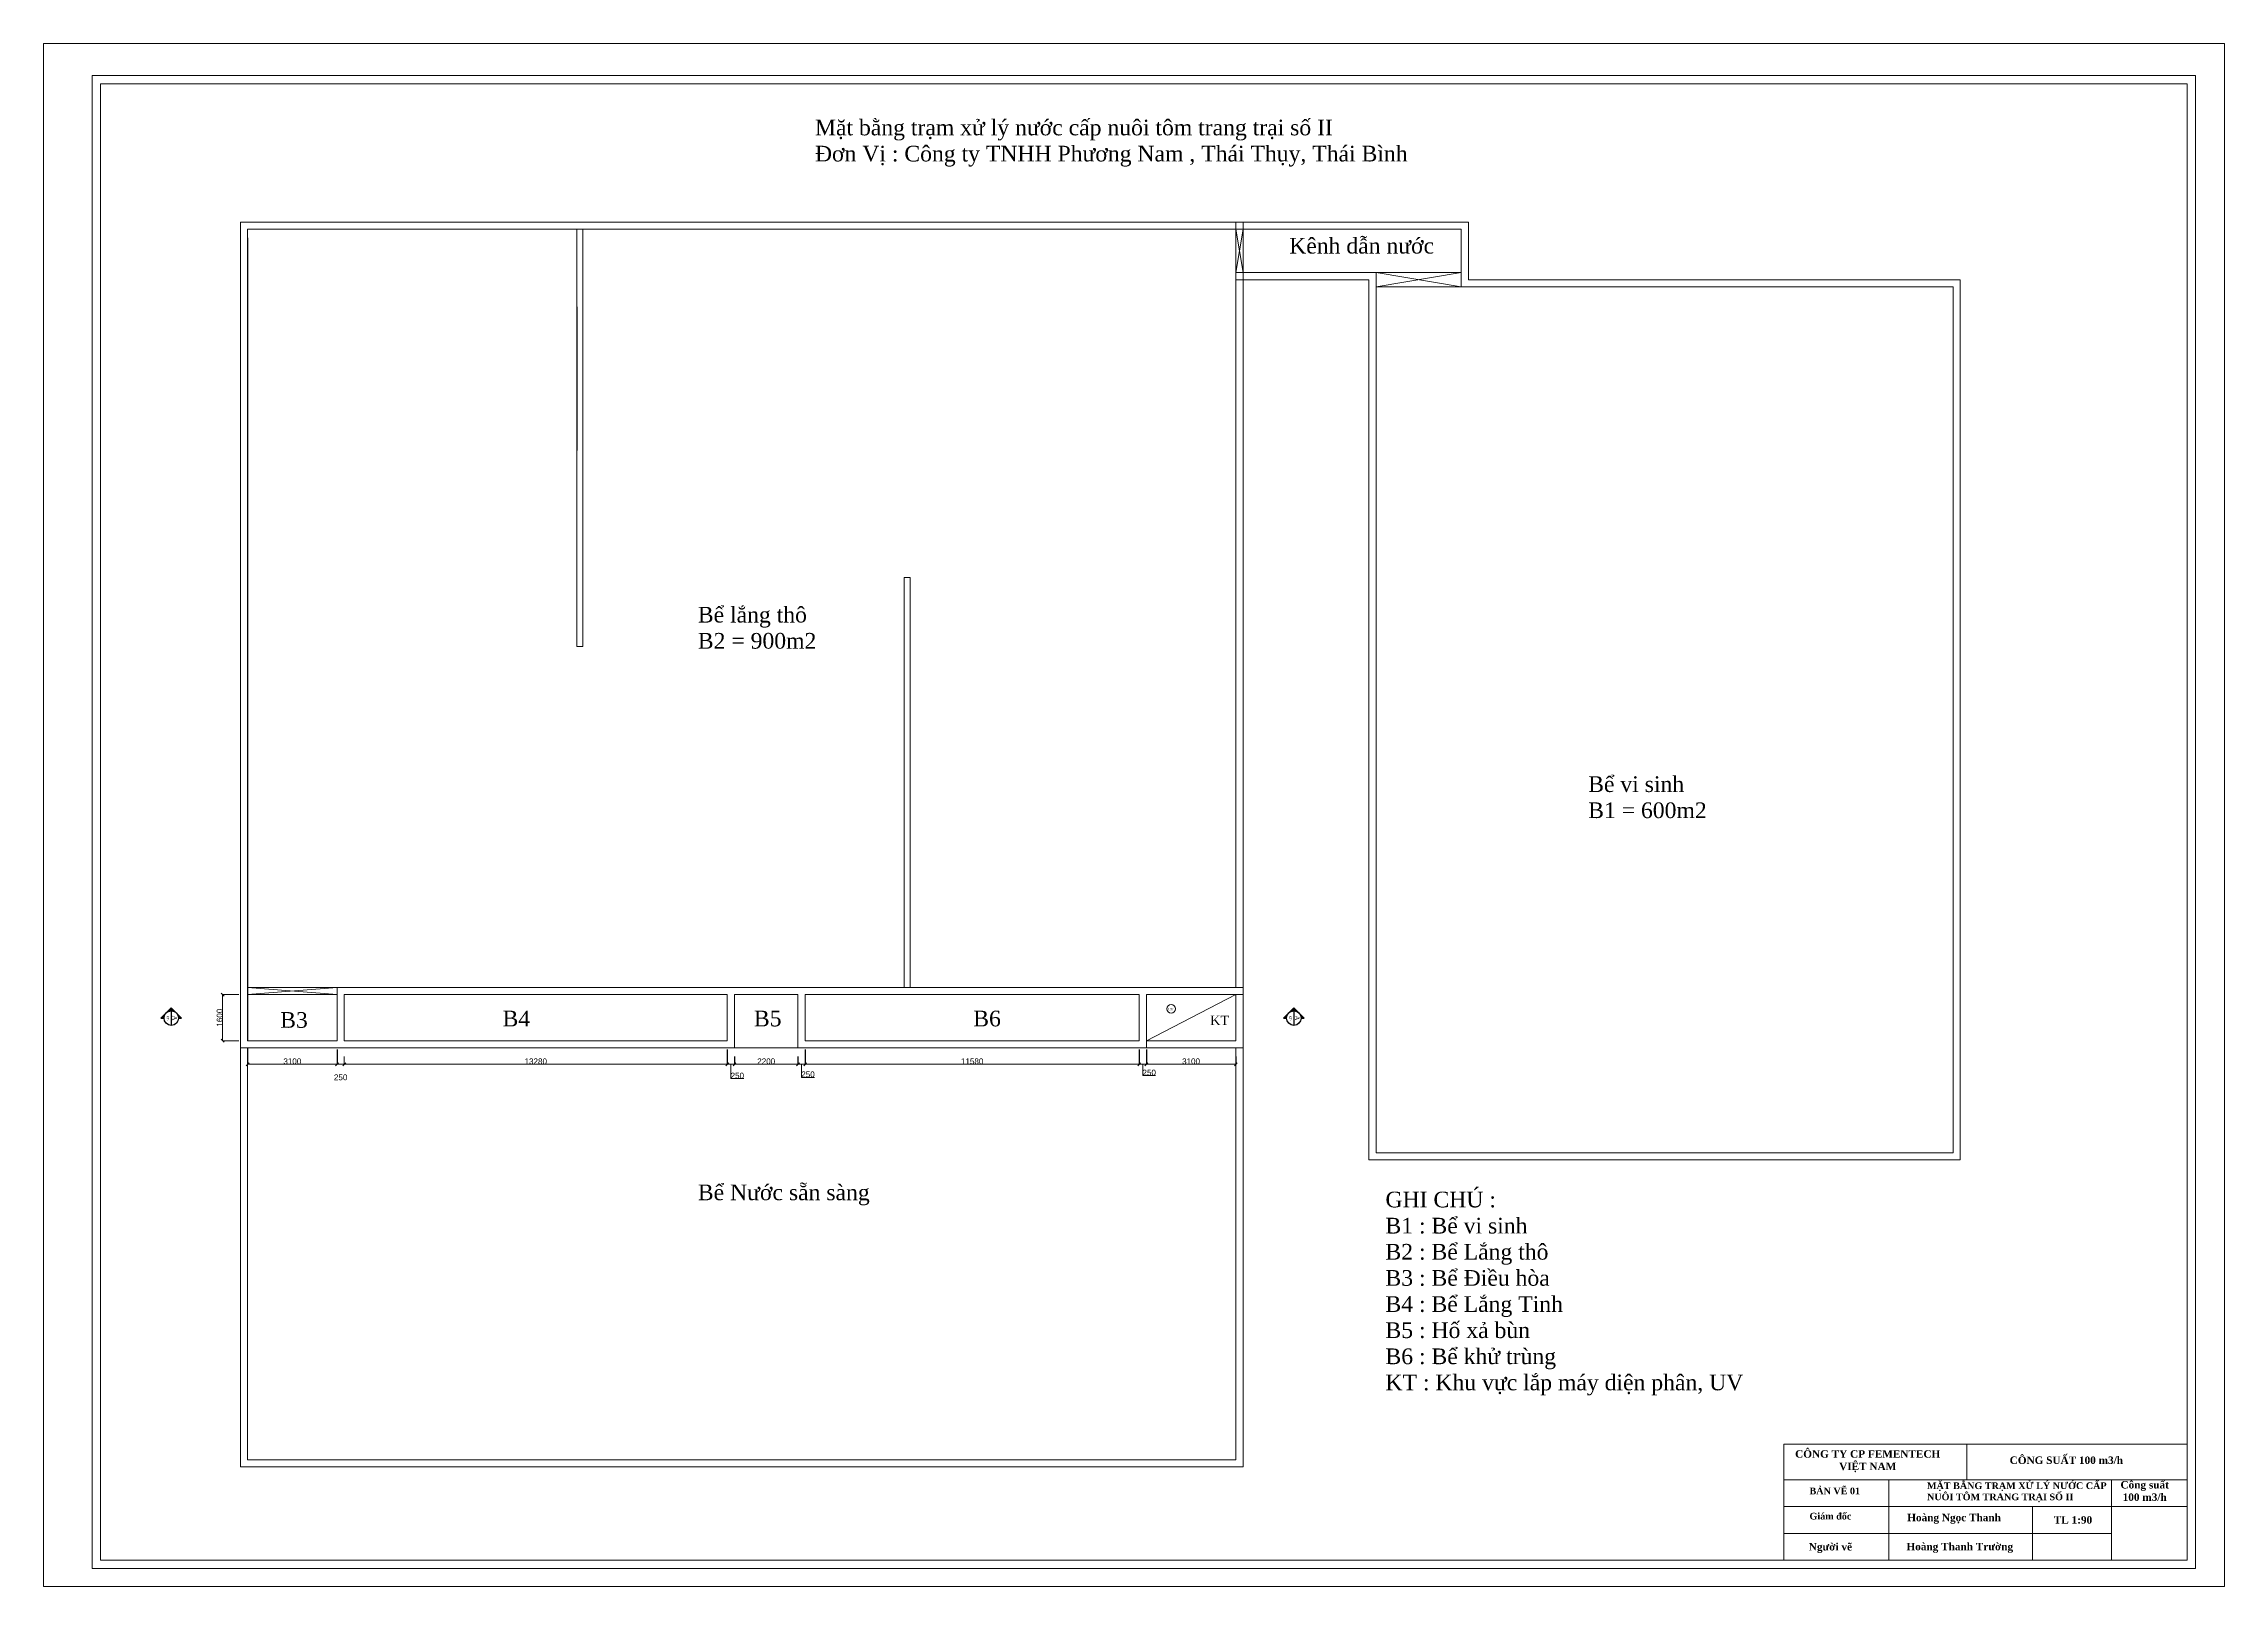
# Model space of a CAD drawing. Header units: millimetres. Extents: x 206353 to 629410, y -310207 to -126865.
# Drawn here: x 206353 to 281961, y -310207 to -256747 of the extents above; entities that cross this region are included whole.
import ezdxf
from ezdxf.enums import TextEntityAlignment as Align

# ---------------------------------------------------------------- set-up
doc = ezdxf.new("R2010")
doc.units = ezdxf.units.MM
doc.header["$LTSCALE"] = 10
doc.header["$MEASUREMENT"] = 0
for name, color, linetype in [('bao quanh', 255, 'Continuous'), ('GHICHU', 7, 'Continuous'), ('NOITHAT', 21, 'Continuous')]:
    doc.layers.add(name, color=color, linetype=linetype)
doc.layers.add('NETCHINH', color=1, linetype='Continuous', lineweight=50)
doc.styles.add('Annotative', font='arial.ttf')
doc.styles.add('CHU', font='times.ttf', dxfattribs={"height": 700})
doc.styles.add('dim', font='vnroman5.shx')
doc.styles.add('GHI-CHU', font='', dxfattribs={"width": 0.9})
doc.styles.add('TEN-TRUC', font='')
doc.styles.get('GHI-CHU').set_extended_font_data('.VnAvant')
doc.styles.get('TEN-TRUC').set_extended_font_data('.VnTimeH')
doc.dimstyles.new('iso', dxfattribs={"dimtxt": 200, "dimasz": 100, "dimexe": 2, "dimexo": 300, "dimgap": 1, "dimtad": 1, "dimtoh": 1, "dimdec": 0, "dimzin": 0, "dimdsep": 46, "dimtxsty": 'Annotative', "dimblk": 'OBLIQUE', "dimcen": 0.05, "dimclrt": 4, "dimadec": 0, "dimazin": 0, "dimtfac": 1, "dimtdec": 0, "dimtix": 1, "dimtmove": 2, "dimatfit": 3, "dimfxl": 1, "dimtolj": 1, "dimtzin": 0, "dimlwd": 5, "dimlwe": -1, "dimarcsym": 0})

msp = doc.modelspace()

# ---------------------------------------------------------------- texts
at = {"layer": 'bao quanh', "color": 2, "linetype": 'ByBlock', "lineweight": 5, "ltscale": 300, "attachment_point": 1, "style": 'dim'}
for s, width, insert, char_height in [('{\\fTimes New Roman|b0|i0|c0|p18;Mặt bằng trạm xử lý nước cấp nuôi tôm trang trại số II \\PĐơn Vị : Công ty TNHH Phương Nam , Thái Thụy, Thái Bình}', 23260.168, (233095.7, -259380.3), 543.21), ('{\\fTimes New Roman|b0|i0|c0|p18;Kênh dẫn nước}', 9477.405, (249537.2, -263477.8), 543.21), ('{\\fTimes New Roman|b0|i0|c0|p18;Bể lắng thô\\PB2 = 900m2}', 9477.405, (229035.1, -276263.1), 543.21), ('{\\fTimes New Roman|b0|i0|c0|p18;Bể vi sinh\\PB1 = 600m2}', 9477.405, (259903.3, -282135.5), 543.21), ('{\\fTimes New Roman|b0|i0|c0|p18;\\PB3}', 9477.405, (214555.1, -289400.9), 543.21), ('{\\fTimes New Roman|b0|i0|c0|p18;\\PB4}', 9477.405, (222264.8, -289351.7), 543.21), ('{\\fTimes New Roman|b0|i0|c0|p18;\\PB5}', 9477.405, (230979.6, -289351.7), 543.21), ('{\\fTimes New Roman|b0|i0|c0|p18;\\PB6}', 9477.405, (238583.5, -289351.7), 543.21), ('{\\fTimes New Roman|b0|i0|c0|p18;\\PUV}', 9477.405, (245340.8, -290033.8), 81.481), ('{\\fTimes New Roman|b0|i0|c0|p18;\\PKT}', 9477.405, (246798.8, -289885), 325.926), ('{\\fTimes New Roman|b0|i0|c0|p18;Bể Nước sẵn sàng}', 9477.405, (229035.1, -296281.4), 543.21), ('{\\fTimes New Roman|b0|i0|c0|p18;GHI CHÚ :\\PB1 : Bể vi sinh\\PB2 : Bể Lắng thô\\PB3 : Bể Điều hòa\\PB4 : Bể Lắng Tinh \\PB5 : Hố xả bùn \\PB6 : Bể khử trùng\\PKT : Khu vực lắp máy diện phân, UV}', 16490.956, (252875.4, -296529.9), 543.21)]:
    msp.add_mtext_dynamic_manual_height_columns(s, width=width, gutter_width=1, heights=[0], dxfattribs=dict(at, insert=insert, char_height=char_height))
at = {"layer": 'bao quanh', "color": 2, "linetype": 'ByBlock', "lineweight": 5, "ltscale": 300, "insert": (212455.5, -290499.5), "char_height": 200, "attachment_point": 5, "rotation": 90, "style": 'Annotative'}
msp.add_mtext('\\A1;1600', dxfattribs=at)
at = {"layer": 'bao quanh', "color": 4, "linetype": 'ByBlock', "lineweight": 5, "ltscale": 300, "insert": (216651.4, -292567.8), "char_height": 200, "attachment_point": 5, "style": 'Annotative'}
msp.add_mtext('\\A1;250', dxfattribs=at)
at = {"layer": 'bao quanh', "color": 2, "linetype": 'ByBlock', "lineweight": 5, "ltscale": 300, "insert": (223416.4, -292013.3), "char_height": 200, "attachment_point": 5, "style": 'Annotative'}
msp.add_mtext('\\A1;13280', dxfattribs=at)
at = {"layer": 'NETCHINH', "lineweight": 5, "style": 'CHU'}
for s, insert, char_height, width, attachment_point in [('{\\fTimes New Roman|b1|i0|c0|p18;CÔNG TY CP FEMENTECH VIỆT NAM}', (269594.9, -305488.9), 257.939, 5772.026, 2), ('{\\fTimes New Roman|b1|i0|c0|p18;CÔNG SUẤT 100 m3/h}', (276481.8, -305706.4), 257.939, 6647.628, 2), ('{\\fTimes New Roman|b1|i0|c0|p18;BẢN VẼ 01}', (267576.7, -306784.7), 232.145, 2464.7, 1), ('{\\fTimes New Roman|b1|i0|c0|p18;MẶT BẰNG TRẠM XỬ LÝ NƯỚC CẤP NUÔI TÔM TRANG TRẠI SỐ II}', (271650.2, -306602.9), 232.145, 6558.043, 1), ('{\\fTimes New Roman|b1|i0|c0|p18;Công suất \\P100 m3/h}', (279197.9, -306556.6), 257.939, 6647.628, 2), ('{\\fTimes New Roman|b1|i0|c0|p18;Giám đốc}', (267576.7, -307656.7), 232.145, 2464.7, 1), ('{\\fTimes New Roman|b1|i0|c0|p18;Hoàng Ngọc Thanh}', (270965.6, -307691.9), 257.939, 7896.988, 1), ('{\\fTimes New Roman|b1|i0|c0|p18;TL 1:90}', (276046.2, -307774.9), 257.939, 2464.7, 1), ('{\\fTimes New Roman|b1|i0|c0|p18;Người vẽ}', (267552.8, -308704.9), 257.939, 3246.18, 1), ('{\\fTimes New Roman|b1|i0|c0|p18;Hoàng Thanh Trường}', (270938.8, -308698.4), 257.939, 4093.275, 1)]:
    msp.add_mtext(s, dxfattribs=dict(at, insert=insert, char_height=char_height, width=width, attachment_point=attachment_point))

# ---------------------------------------------------------------- blocks, each defined once
blk = doc.blocks.new('_Oblique')
at = {"color": 0, "linetype": 'ByBlock', "lineweight": -2}
blk.add_line((-0.5, -0.5), (0.5, 0.5), dxfattribs=at)
blk = doc.blocks.new('*D87')
at = {"layer": 'bao quanh', "color": 0, "ltscale": 300, "transparency": 16777216}
for p, q in [((230056, -291599), (230056, -292118)), ((230306, -291849), (230306, -292118))]:
    blk.add_line(p, q, dxfattribs=at)
at = {"layer": 'bao quanh', "color": 0, "lineweight": 5, "ltscale": 300, "transparency": 16777216}
for p, q in [((230056, -292116), (230306, -292116)), ((230181, -292116), (230180, -292612)), ((230180, -292612), (230627, -292612))]:
    blk.add_line(p, q, dxfattribs=at)
at = {"layer": 'Defpoints', "color": 0, "linetype": 'ByBlock', "lineweight": 5, "ltscale": 300, "transparency": 16777216}
for p in [(230056, -291299), (230306, -291549), (230306, -292116)]:
    blk.add_point(p, dxfattribs=at)
at = {"layer": 'bao quanh', "color": 0, "linetype": 'ByBlock', "lineweight": 5, "ltscale": 300, "transparency": 16777216, "xscale": 100, "yscale": 100, "zscale": 100, "rotation": 180}
blk.add_blockref('_Oblique', (230056, -292116), dxfattribs=at)
at = {"layer": 'bao quanh', "color": 0, "linetype": 'ByBlock', "lineweight": 5, "ltscale": 300, "transparency": 16777216, "xscale": 100, "yscale": 100, "zscale": 100}
blk.add_blockref('_Oblique', (230306, -292116), dxfattribs=at)
at = {"layer": 'bao quanh', "color": 4, "linetype": 'ByBlock', "lineweight": 5, "ltscale": 300, "transparency": 16777216, "insert": (230404, -292508), "char_height": 200, "attachment_point": 5, "style": 'Annotative'}
blk.add_mtext('\\A1;250', dxfattribs=at)
blk = doc.blocks.new('*D88')
at = {"layer": 'bao quanh', "color": 0, "ltscale": 300, "transparency": 16777216}
for p, q in [((230306, -291849), (230306, -292118)), ((232506, -291849), (232506, -292118))]:
    blk.add_line(p, q, dxfattribs=at)
at = {"layer": 'bao quanh', "color": 0, "lineweight": 5, "ltscale": 300, "transparency": 16777216}
blk.add_line((230306, -292116), (232506, -292116), dxfattribs=at)
at = {"layer": 'Defpoints', "color": 0, "linetype": 'ByBlock', "lineweight": 5, "ltscale": 300, "transparency": 16777216}
for p in [(230306, -291549), (232506, -291549), (232506, -292116)]:
    blk.add_point(p, dxfattribs=at)
at = {"layer": 'bao quanh', "color": 0, "linetype": 'ByBlock', "lineweight": 5, "ltscale": 300, "transparency": 16777216, "xscale": 100, "yscale": 100, "zscale": 100, "rotation": 180}
blk.add_blockref('_Oblique', (230306, -292116), dxfattribs=at)
at = {"layer": 'bao quanh', "color": 0, "linetype": 'ByBlock', "lineweight": 5, "ltscale": 300, "transparency": 16777216, "xscale": 100, "yscale": 100, "zscale": 100}
blk.add_blockref('_Oblique', (232506, -292116), dxfattribs=at)
at = {"layer": 'bao quanh', "color": 4, "linetype": 'ByBlock', "lineweight": 5, "ltscale": 300, "transparency": 16777216, "insert": (231406, -292013), "char_height": 200, "attachment_point": 5, "style": 'Annotative'}
blk.add_mtext('\\A1;2200', dxfattribs=at)
blk = doc.blocks.new('*D89')
at = {"layer": 'bao quanh', "color": 0, "ltscale": 300, "transparency": 16777216}
for p, q in [((232756, -291599), (232756, -292118)), ((232506, -291849), (232506, -292118))]:
    blk.add_line(p, q, dxfattribs=at)
at = {"layer": 'bao quanh', "color": 0, "lineweight": 5, "ltscale": 300, "transparency": 16777216}
for p, q in [((232506, -292116), (232756, -292116)), ((232631, -292116), (232630, -292568)), ((232630, -292568), (233077, -292568))]:
    blk.add_line(p, q, dxfattribs=at)
at = {"layer": 'Defpoints', "color": 0, "linetype": 'ByBlock', "lineweight": 5, "ltscale": 300, "transparency": 16777216}
for p in [(232506, -291549), (232756, -291299), (232756, -292116)]:
    blk.add_point(p, dxfattribs=at)
at = {"layer": 'bao quanh', "color": 0, "linetype": 'ByBlock', "lineweight": 5, "ltscale": 300, "transparency": 16777216, "xscale": 100, "yscale": 100, "zscale": 100, "rotation": 180}
blk.add_blockref('_Oblique', (232506, -292116), dxfattribs=at)
at = {"layer": 'bao quanh', "color": 0, "linetype": 'ByBlock', "lineweight": 5, "ltscale": 300, "transparency": 16777216, "xscale": 100, "yscale": 100, "zscale": 100}
blk.add_blockref('_Oblique', (232756, -292116), dxfattribs=at)
at = {"layer": 'bao quanh', "color": 4, "linetype": 'ByBlock', "lineweight": 5, "ltscale": 300, "transparency": 16777216, "insert": (232854, -292464), "char_height": 200, "attachment_point": 5, "style": 'Annotative'}
blk.add_mtext('\\A1;250', dxfattribs=at)
blk = doc.blocks.new('*D90')
at = {"layer": 'bao quanh', "color": 0, "ltscale": 300, "transparency": 16777216}
for p, q in [((232756, -291599), (232756, -292118)), ((244336, -291599), (244336, -292118))]:
    blk.add_line(p, q, dxfattribs=at)
at = {"layer": 'bao quanh', "color": 0, "lineweight": 5, "ltscale": 300, "transparency": 16777216}
blk.add_line((232756, -292116), (244336, -292116), dxfattribs=at)
at = {"layer": 'Defpoints', "color": 0, "linetype": 'ByBlock', "lineweight": 5, "ltscale": 300, "transparency": 16777216}
for p in [(232756, -291299), (244336, -291299), (244336, -292116)]:
    blk.add_point(p, dxfattribs=at)
at = {"layer": 'bao quanh', "color": 0, "linetype": 'ByBlock', "lineweight": 5, "ltscale": 300, "transparency": 16777216, "xscale": 100, "yscale": 100, "zscale": 100, "rotation": 180}
blk.add_blockref('_Oblique', (232756, -292116), dxfattribs=at)
at = {"layer": 'bao quanh', "color": 0, "linetype": 'ByBlock', "lineweight": 5, "ltscale": 300, "transparency": 16777216, "xscale": 100, "yscale": 100, "zscale": 100}
blk.add_blockref('_Oblique', (244336, -292116), dxfattribs=at)
at = {"layer": 'bao quanh', "color": 4, "linetype": 'ByBlock', "lineweight": 5, "ltscale": 300, "transparency": 16777216, "insert": (238546, -292013), "char_height": 200, "attachment_point": 5, "style": 'Annotative'}
blk.add_mtext('\\A1;11580', dxfattribs=at)
blk = doc.blocks.new('*D91')
at = {"layer": 'bao quanh', "color": 0, "ltscale": 300, "transparency": 16777216}
for p, q in [((244336, -291599), (244336, -292118)), ((244586, -291599), (244586, -292118))]:
    blk.add_line(p, q, dxfattribs=at)
at = {"layer": 'bao quanh', "color": 0, "lineweight": 5, "ltscale": 300, "transparency": 16777216}
for p, q in [((244336, -292116), (244586, -292116)), ((244461, -292116), (244460, -292506)), ((244460, -292506), (244907, -292506))]:
    blk.add_line(p, q, dxfattribs=at)
at = {"layer": 'Defpoints', "color": 0, "linetype": 'ByBlock', "lineweight": 5, "ltscale": 300, "transparency": 16777216}
for p in [(244336, -291299), (244586, -291299), (244586, -292116)]:
    blk.add_point(p, dxfattribs=at)
at = {"layer": 'bao quanh', "color": 0, "linetype": 'ByBlock', "lineweight": 5, "ltscale": 300, "transparency": 16777216, "xscale": 100, "yscale": 100, "zscale": 100, "rotation": 180}
blk.add_blockref('_Oblique', (244336, -292116), dxfattribs=at)
at = {"layer": 'bao quanh', "color": 0, "linetype": 'ByBlock', "lineweight": 5, "ltscale": 300, "transparency": 16777216, "xscale": 100, "yscale": 100, "zscale": 100}
blk.add_blockref('_Oblique', (244586, -292116), dxfattribs=at)
at = {"layer": 'bao quanh', "color": 4, "linetype": 'ByBlock', "lineweight": 5, "ltscale": 300, "transparency": 16777216, "insert": (244684, -292403), "char_height": 200, "attachment_point": 5, "style": 'Annotative'}
blk.add_mtext('\\A1;250', dxfattribs=at)
blk = doc.blocks.new('*D92')
at = {"layer": 'bao quanh', "color": 0, "ltscale": 300, "transparency": 16777216}
for p, q in [((244586, -291599), (244586, -292118)), ((247686, -291849), (247686, -292118))]:
    blk.add_line(p, q, dxfattribs=at)
at = {"layer": 'bao quanh', "color": 0, "lineweight": 5, "ltscale": 300, "transparency": 16777216}
blk.add_line((244586, -292116), (247686, -292116), dxfattribs=at)
at = {"layer": 'Defpoints', "color": 0, "linetype": 'ByBlock', "lineweight": 5, "ltscale": 300, "transparency": 16777216}
for p in [(244586, -291299), (247686, -291549), (247686, -292116)]:
    blk.add_point(p, dxfattribs=at)
at = {"layer": 'bao quanh', "color": 0, "linetype": 'ByBlock', "lineweight": 5, "ltscale": 300, "transparency": 16777216, "xscale": 100, "yscale": 100, "zscale": 100, "rotation": 180}
blk.add_blockref('_Oblique', (244586, -292116), dxfattribs=at)
at = {"layer": 'bao quanh', "color": 0, "linetype": 'ByBlock', "lineweight": 5, "ltscale": 300, "transparency": 16777216, "xscale": 100, "yscale": 100, "zscale": 100}
blk.add_blockref('_Oblique', (247686, -292116), dxfattribs=at)
at = {"layer": 'bao quanh', "color": 4, "linetype": 'ByBlock', "lineweight": 5, "ltscale": 300, "transparency": 16777216, "insert": (246136, -292013), "char_height": 200, "attachment_point": 5, "style": 'Annotative'}
blk.add_mtext('\\A1;3100', dxfattribs=at)
blk = doc.blocks.new('MATCAT-D1')
at = {"layer": 'GHICHU'}
h = blk.add_hatch(color=256, dxfattribs=at)
h.paths.add_polyline_path([(-238, -238), (0, -475), (0, -336, -0.1989124)])
h.paths.add_polyline_path([(-238, -238, -0.4142136), (-238, 238), (-475, 0)])
h.paths.add_polyline_path([(0, 336), (0, 475), (-238, 238, -0.1989124)])
for p, q in [((-336, 0), (336, 0)), ((0, 336), (0, 475)), ((0, -475), (0, -336))]:
    blk.add_line(p, q, dxfattribs=at)
blk.add_lwpolyline([(0, -475), (-475, 0), (0, 475)], dxfattribs=at)
blk.add_circle((0, 0), 336, dxfattribs=at)
for tag, height, style, p in [('A', 224, 'TEN-TRUC', (-5, 156)), ('KT', 112, 'GHI-CHU', (6, -129))]:
    blk.add_attdef(tag, text='', height=height, dxfattribs=dict(at, style=style)).set_placement(p, align=Align.MIDDLE_CENTER)
blk = doc.blocks.new('*D94')
at = {"layer": 'bao quanh', "color": 0, "ltscale": 300, "transparency": 16777216}
for p, q in [((213426, -291599), (213426, -292118)), ((216526, -291599), (216526, -292118))]:
    blk.add_line(p, q, dxfattribs=at)
at = {"layer": 'bao quanh', "color": 0, "lineweight": 5, "ltscale": 300, "transparency": 16777216}
blk.add_line((216526, -292116), (213426, -292116), dxfattribs=at)
at = {"layer": 'Defpoints', "color": 0, "linetype": 'ByBlock', "lineweight": 5, "ltscale": 300, "transparency": 16777216}
for p in [(213426, -291299), (216526, -291299), (213426, -292116)]:
    blk.add_point(p, dxfattribs=at)
at = {"layer": 'bao quanh', "color": 0, "linetype": 'ByBlock', "lineweight": 5, "ltscale": 300, "transparency": 16777216, "xscale": 100, "yscale": 100, "zscale": 100, "rotation": 180}
blk.add_blockref('_Oblique', (213426, -292116), dxfattribs=at)
at = {"layer": 'bao quanh', "color": 0, "linetype": 'ByBlock', "lineweight": 5, "ltscale": 300, "transparency": 16777216, "xscale": 100, "yscale": 100, "zscale": 100}
blk.add_blockref('_Oblique', (216526, -292116), dxfattribs=at)
at = {"layer": 'bao quanh', "color": 4, "linetype": 'ByBlock', "lineweight": 5, "ltscale": 300, "transparency": 16777216, "insert": (214976, -292013), "char_height": 200, "attachment_point": 5, "style": 'Annotative'}
blk.add_mtext('\\A1;3100', dxfattribs=at)

# ---------------------------------------------------------------- dimensions: what is measured, and where the dimension line sits
at = {"layer": 'bao quanh', "color": 2, "linetype": 'ByBlock', "lineweight": 5, "ltscale": 300}
for base, p1, p2, picture, middle in [((213426.4, -292115.7), (216526.4, -291299.5), (213426.4, -291299.5), '*D94', (214976.4, -292012.5)), ((232506.4, -292116.4), (230306.4, -291549.5), (232506.4, -291549.5), '*D88', (231406.4, -292013.3)), ((244336.4, -292116.4), (232756.4, -291299.5), (244336.4, -291299.5), '*D90', (238546.4, -292013.3)), ((247686.4, -292116.4), (244586.4, -291299.5), (247686.4, -291549.5), '*D92', (246136.4, -292013.3))]:
    dim = msp.add_linear_dim(base=base, p1=p1, p2=p2, dimstyle='iso', dxfattribs=at)
    dim.commit()
    dim.dimension.update_dxf_attribs({"geometry": picture, "text_midpoint": middle})
for base, p1, p2, picture, middle in [((230306.4, -292116.4), (230056.4, -291299.5), (230306.4, -291549.5), '*D87', (230181.4, -292611.5)), ((232756.4, -292116.4), (232506.4, -291549.5), (232756.4, -291299.5), '*D89', (232631.4, -292567.6)), ((244586.4, -292116.4), (244336.4, -291299.5), (244586.4, -291299.5), '*D91', (244461.4, -292506.1))]:
    dim = msp.add_linear_dim(base=base, p1=p1, p2=p2, dimstyle='iso', dxfattribs=at)
    dim.commit()
    dim.dimension.update_dxf_attribs({"geometry": picture, "text_midpoint": middle, "dimtype": 160})

# ---------------------------------------------------------------- linework, layer by layer
at = {"layer": 'bao quanh', "color": 2, "ltscale": 300}
for p, q in [((213426.4, -263479.5), (213426.4, -291299.5)), ((213426.4, -289749.5), (213426.4, -291299.5)), ((213426.4, -291549.5), (213426.4, -292118.4)), ((213426.4, -291549.5), (213426.4, -292118.4)), ((213426.4, -291599.5), (213426.4, -292118.4))]:
    msp.add_line(p, q, dxfattribs=at)
at = {"layer": 'bao quanh', "lineweight": 5, "ltscale": 300}
for p, q in [((224843.5, -263179.5), (224843.5, -277633.4)), ((225043.5, -263179.5), (225043.5, -277633.4)), ((236191.7, -275245.6), (236191.7, -289449.5)), ((236391.7, -275245.6), (236391.7, -289449.5))]:
    msp.add_line(p, q, dxfattribs=at)
at = {"layer": 'bao quanh', "color": 2, "linetype": 'ByBlock', "lineweight": 5, "ltscale": 300}
for p, q in [((247936.4, -263179.5), (247422.2, -263179.5)), ((247686.4, -263179.5), (247936.4, -264679.5)), ((247936.4, -263179.5), (247686.4, -264679.5)), ((247936.4, -264679.5), (247686.4, -264679.5)), ((255504.1, -264679.5), (247936.4, -264679.5)), ((252553.8, -265179.5), (252553.8, -264679.5)), ((252553.8, -264679.5), (255504.1, -265179.5)), ((255504.1, -264679.5), (252553.8, -265179.5)), ((255504.1, -264679.5), (255504.1, -265179.5)), ((224846.4, -270847.3), (224846.4, -265865.4)), ((236391.7, -275245.6), (236191.7, -275245.6)), ((225043.5, -277633.4), (224843.5, -277633.4)), ((216526.4, -289449.5), (213426.4, -289699.5)), ((213426.4, -289449.5), (216526.4, -289699.5)), ((213126.4, -289699.5), (212556.6, -289699.5)), ((212558.6, -289699.5), (212558.6, -291299.5)), ((225626.4, -289699.5), (225426.4, -289699.5)), ((230306.4, -291549.5), (230306.4, -289699.5)), ((247686.4, -289699.5), (244586.4, -291299.5)), ((213126.4, -291299.5), (212556.6, -291299.5)), ((216526.4, -291599.5), (216526.4, -292118.4)), ((216526.4, -291599.5), (216526.4, -292118.4)), ((230834.9, -291549.5), (217894.9, -291549.5)), ((230056.4, -291599.5), (230056.4, -292118.4)), ((232506.4, -291549.5), (230306.4, -291549.5)), ((216526.4, -292116.4), (216426.4, -292116.4)), ((216526.4, -292116.4), (216776.4, -292116.4)), ((216776.4, -291849.5), (216776.4, -292118.4)), ((216776.4, -291849.5), (216776.4, -292118.4)), ((216776.4, -292116.4), (230056.4, -292116.4)), ((216776.4, -292116.4), (216876.4, -292116.4))]:
    msp.add_line(p, q, dxfattribs=at)
for points in [[(213176.4, -289699.5), (213176.4, -289699.5), (213176.4, -262929.5), (247936.4, -262929.5), (247936.4, -289699.5), (244586.4, -289699.5)], [(252303.8, -264929.5), (247686.4, -264929.5), (247686.4, -262929.5), (255754.1, -262929.5), (255754.1, -264929.5)], [(213426.4, -263179.5), (247686.4, -263179.5), (247686.4, -289449.5), (213426.4, -289449.5), (213426.4, -263179.5)], [(247936.4, -264679.5), (247936.4, -263179.5), (255504.1, -263179.5), (255504.1, -264679.5)], [(255754.1, -264929.5), (272803.8, -264929.5), (272803.8, -295429.5), (252303.8, -295429.5), (252303.8, -264929.5)], [(272553.8, -265179.5), (272553.8, -295179.5), (252553.8, -295179.5), (252553.8, -265179.5), (272553.8, -265179.5)], [(216776.4, -291549.5), (213176.4, -291549.5), (213176.4, -289449.5)], [(213426.4, -289449.5), (216776.4, -289449.5)], [(230306.4, -289449.5), (216526.4, -289449.5), (216526.4, -291299.5)], [(232506.4, -289449.5), (244586.4, -289449.5)], [(244336.4, -289449.5), (247936.4, -289449.5), (247936.4, -291549.5), (244336.4, -291549.5)], [(213426.4, -289699.5), (216526.4, -289699.5), (216526.4, -291299.5), (213426.4, -291299.5), (213426.4, -289699.5)], [(216526.4, -289699.5), (213426.4, -289699.5)], [(216526.4, -291549.5), (230306.4, -291549.5), (230306.4, -289699.5)], [(216776.4, -289699.5), (216776.4, -291299.5), (230056.4, -291299.5), (230056.4, -289699.5), (216776.4, -289699.5)], [(216776.4, -289699.5), (216776.4, -291299.5)], [(230056.4, -289699.5), (216776.4, -289699.5)], [(232506.4, -289699.5), (230306.4, -289699.5)], [(244586.4, -289699.5), (244586.4, -291549.5), (232506.4, -291549.5), (232506.4, -289699.5)], [(244336.4, -289699.5), (244336.4, -291299.5), (232756.4, -291299.5), (232756.4, -289699.5), (244336.4, -289699.5)], [(244336.4, -289699.5), (232756.4, -289699.5)], [(244336.4, -291299.5), (244336.4, -289699.5)], [(247686.4, -289699.5), (247686.4, -291299.5), (244586.4, -291299.5), (244586.4, -289699.5), (247686.4, -289699.5)], [(247936.4, -291549.5), (247936.4, -306066.2), (213176.4, -306066.2), (213176.4, -291549.5)], [(247686.4, -291549.5), (247686.4, -305816.2), (213426.4, -305816.2), (213426.4, -291549.5)]]:
    msp.add_lwpolyline(points, dxfattribs=at)
msp.add_circle((245443.1, -290192.5), 148.6, dxfattribs=at)
at = {"layer": 'NETCHINH', "color": 5, "lineweight": 5}
for p, q in [((280682.9, -305276.2), (266690, -305276.2)), ((266690, -305276.2), (266690, -309300)), ((273034, -306514.3), (273034, -305276.2)), ((280682.9, -306514.3), (266690, -306514.3)), ((270322.5, -306514.3), (270322.5, -309300)), ((278048.7, -309300), (278048.7, -306514.3)), ((280682.9, -307442.8), (266690, -307442.8)), ((275304.9, -307442.8), (275304.9, -309300)), ((266690, -308371.4), (278048.7, -308371.4))]:
    msp.add_line(p, q, dxfattribs=at)
for points in [[(281961, -310206.5), (281961, -256746.5), (206353.3, -256746.5), (206353.3, -310206.5), (281961, -310206.5)], [(208321.8, -309300), (208321.8, -258142.1), (280673.7, -258142.1), (280673.7, -309300), (208321.8, -309300)]]:
    msp.add_lwpolyline(points, dxfattribs=at)
msp.add_lwpolyline([(208035.2, -309586.6), (280960.3, -309586.6), (280960.3, -257855.5), (208035.2, -257855.5)], close=True, dxfattribs=at)

# ---------------------------------------------------------------- block references
at = {"layer": 'bao quanh', "color": 2, "linetype": 'ByBlock', "lineweight": 5, "ltscale": 300, "xscale": 100, "yscale": 100, "zscale": 100}
for p, rotation in [((212558.6, -289699.5), 90), ((212558.6, -291299.5), 270), ((216776.4, -292116.4), 180), ((216776.4, -292116.4), 180)]:
    msp.add_blockref('_Oblique', p, dxfattribs=dict(at, rotation=rotation))
for p in [(216526.4, -292116.4), (216526.4, -292116.4), (230056.4, -292116.4)]:
    msp.add_blockref('_Oblique', p, dxfattribs=at)
at = {"layer": 'NOITHAT', "lineweight": 5}
ref = msp.add_blockref('MATCAT-D1', (210779.1, -290515.7), dxfattribs=dict(at, xscale=0.75, yscale=0.75, zscale=0.75, rotation=270))
ref.add_attrib('KT', 'KT-', dxfattribs={"layer": 'GHICHU', "height": 82.5, "rotation": 270, "style": 'GHI-CHU'}).set_placement((210657.9, -290521), align=Align.MIDDLE_CENTER)
ref.add_attrib('A', 'A', dxfattribs={"layer": 'GHICHU', "height": 165, "rotation": 270, "style": 'TEN-TRUC'}).set_placement((210897.2, -290511.3), align=Align.MIDDLE_CENTER)
ref = msp.add_blockref('MATCAT-D1', (249699.1, -290515.7), dxfattribs=dict(at, xscale=0.75, yscale=0.75, zscale=0.75, rotation=270))
ref.add_attrib('KT', 'KT-', dxfattribs={"layer": 'GHICHU', "height": 82.5, "rotation": 270, "style": 'GHI-CHU'}).set_placement((249577.9, -290521), align=Align.MIDDLE_CENTER)
ref.add_attrib('A', 'A', dxfattribs={"layer": 'GHICHU', "height": 165, "rotation": 270, "style": 'TEN-TRUC'}).set_placement((249817.2, -290511.3), align=Align.MIDDLE_CENTER)

msp.set_redraw_order([(e.dxf.handle, doc.entitydb.next_handle()) for e in msp.query("TEXT MTEXT ATTDEF DIMENSION ARC_DIMENSION")])  # texts and dimensions are drawn at this point

doc.saveas('drawing.dxf')
